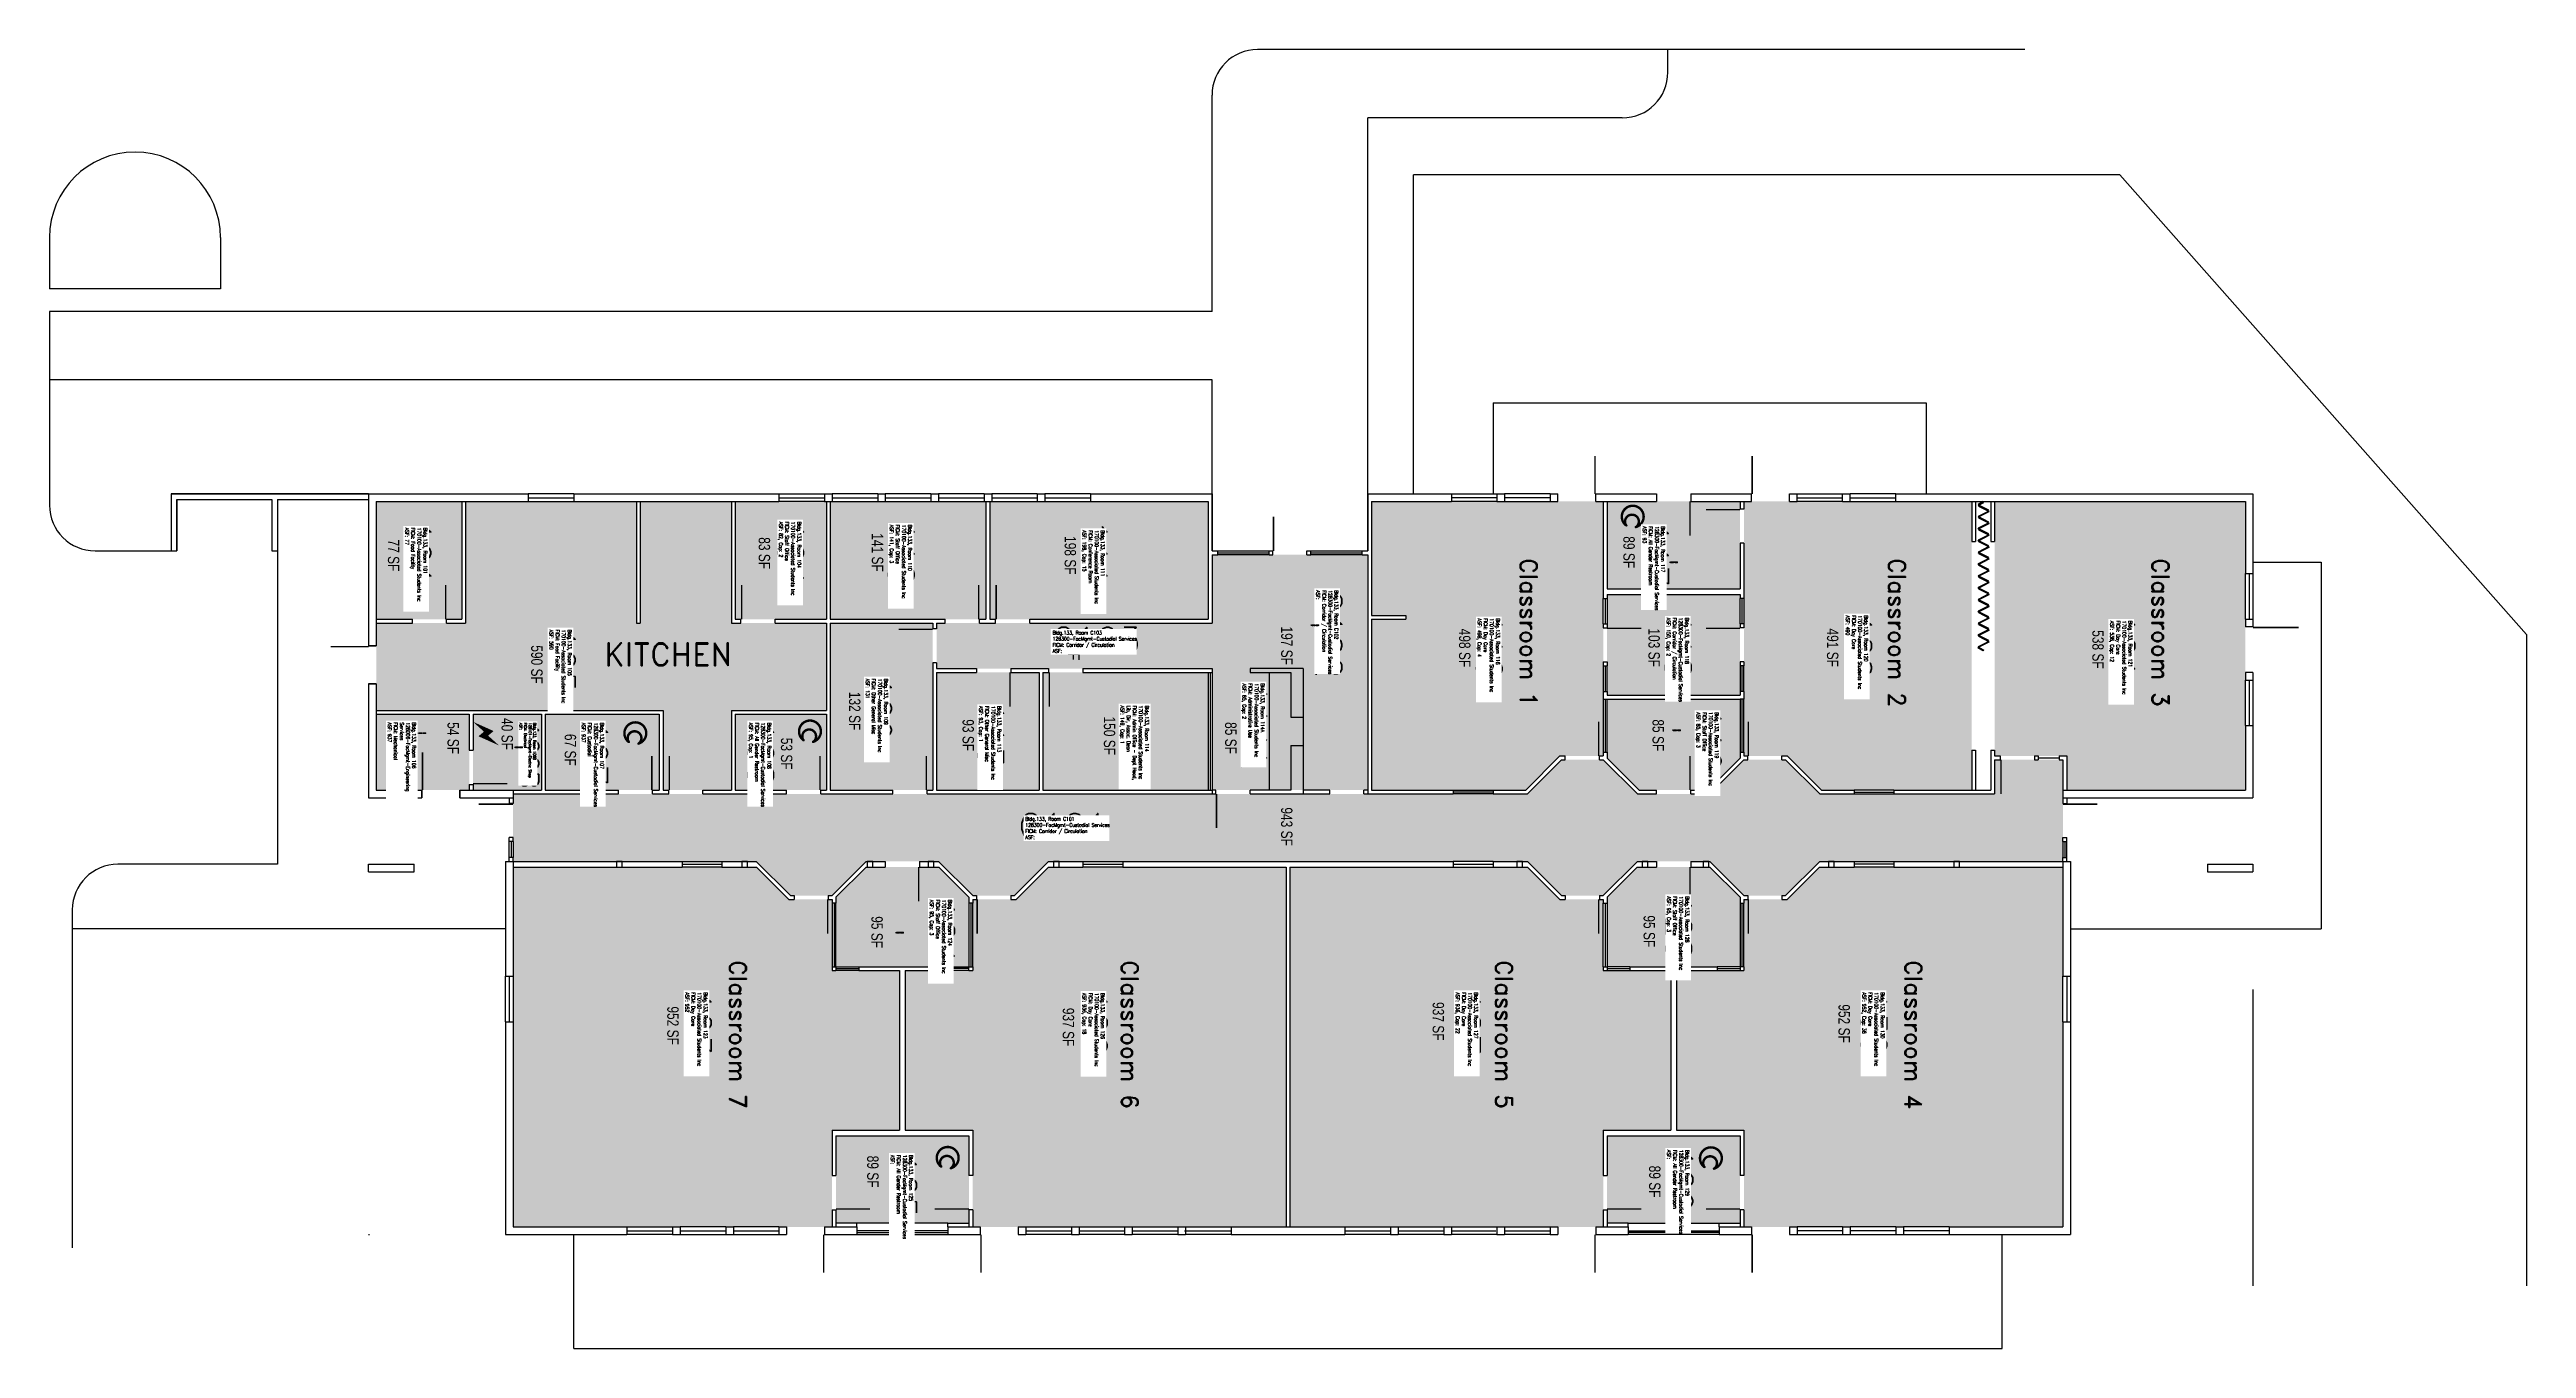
# Model space of a CAD drawing. Header units: inches. Extents: x -336 to 2272, y -120 to 1248.
import ezdxf
from ezdxf.enums import TextEntityAlignment as Align

# ---------------------------------------------------------------- set-up
doc = ezdxf.new("R2010")
doc.units = ezdxf.units.IN
doc.header["$LTSCALE"] = 100
doc.header["$MEASUREMENT"] = 0
doc.layers.get('0').update_dxf_attribs({"linetype": 'CONTINUOUS'})
for name, color, linetype in [('A-COLS', 5, 'CONTINUOUS'), ('A-DOOR', 2, 'CONTINUOUS'), ('A-FLOR', 3, 'CONTINUOUS'), ('A-GLAZ', 1, 'CONTINUOUS'), ('A-GLAZ-SILL', 2, 'CONTINUOUS'), ('A-IDEN-ICON', 4, 'CONTINUOUS'), ('A-IDEN-RNUM', 7, 'CONTINUOUS'), ('A-IDEN-SNUM', 4, 'CONTINUOUS'), ('A-IDEN-TEXT', 4, 'CONTINUOUS'), ('A-IDEN-VNUM', 4, 'CONTINUOUS'), ('A-SITE', 3, 'CONTINUOUS'), ('A-WALL', 5, 'CONTINUOUS'), ('AREA-TEXT', 3, 'CONTINUOUS'), ('Rooms-Category-Color', 7, 'CONTINUOUS'), ('Rooms-College-Color', 7, 'CONTINUOUS'), ('Rooms-Department-Color', 7, 'CONTINUOUS'), ('Rooms-Division-Color', 7, 'CONTINUOUS'), ('Rooms-Information', 7, 'CONTINUOUS')]:
    doc.layers.add(name, color=color, linetype=linetype)
doc.styles.add('AREA', font='arial.ttf', dxfattribs={"width": 0.75, "height": 12})
doc.styles.add('ROOMSNUMBER', font='TXT.SHX', dxfattribs={"height": 1})
doc.styles.add('ROOMVNUMBER', font='simplex.shx', dxfattribs={"width": 0.85})
doc.styles.add('TEXT', font='ROMAND')

# ---------------------------------------------------------------- blocks, each defined once
blk = doc.blocks.new('CPELECT')
blk.add_lwpolyline([(0.062, 0.063, 0, 0.03, 0), (0.01, -0.017, 0.03, 0.03, 0), (-0.01, 0.007, 0.03, 0, 0), (-0.062, -0.073, 0.03, 0, 0)], format="xyseb")
blk = doc.blocks.new('CPBATH')
at = {"const_width": 0.0127}
for points in [[(0.057, 0.017, 0.861492), (-0.055, 0, 1)], [(-0.055, 0, 0.726902), (0.049, -0.034, 1)], [(0.057, 0.017, 0.729002), (-0.008, -0.004, 1)], [(-0.008, -0.004, 0.609468), (0.049, -0.034, 1)]]:
    blk.add_lwpolyline(points, format="xyb", dxfattribs=at)
at = {"const_width": 0.00637}
for points in [[(0.054, 0.015, 1), (0.06, 0.018, 1)], [(0.046, -0.035, 1), (0.051, -0.032, 1)]]:
    blk.add_lwpolyline(points, format="xyb", close=True, dxfattribs=at)

msp = doc.modelspace()

# ---------------------------------------------------------------- hatches: boundary and pattern name
at = {"layer": 'Rooms-Category-Color', "true_color": 0xffe090}
for points in [[(8, 552), (8, 644), (102, 644), (102, 772), (282, 772), (282, 644), (286, 644), (286, 772), (382, 772), (382, 644), (482, 644), (482, 552), (382, 552), (382, 468), (310, 468), (310, 552)], [(8, 648), (8, 772), (98, 772), (98, 648)], [(1056, 468), (1056, 648), (1092, 648), (1092, 652), (1056, 652), (1056, 772), (1300, 772), (1300, 504), (1254.3, 504), (1218.3, 468)], [(1448, 504), (1448, 772), (1688, 772), (1688, 468), (1529.7, 468), (1493.7, 504)], [(1712, 772), (1976, 772), (1976, 468), (1788, 468), (1788, 504), (1712, 504)], [(152, 387), (408.3, 387), (442.3, 353), (488, 353), (488, 278), (559, 278), (559, 110), (488, 110), (488, 8), (152, 8)], [(565, 110), (565, 278), (636, 278), (636, 353), (681.7, 353), (715.7, 387), (966, 387), (966, 8), (636, 8), (636, 110)], [(970, 8), (970, 387), (1220.3, 387), (1254.3, 353), (1300, 353), (1300, 278), (1371, 278), (1371, 110), (1300, 110), (1300, 8)], [(1448, 8), (1448, 110), (1377, 110), (1377, 278), (1448, 278), (1448, 353), (1493.7, 353), (1527.7, 387), (1784, 387), (1784, 8)]]:
    msp.add_hatch(color=41, dxfattribs=at).paths.add_polyline_path(points)
at = {"layer": 'Rooms-Category-Color', "true_color": 0xfa9ba3}
for points in [[(386, 648), (386, 772), (482, 772), (482, 648)], [(486, 648), (486, 772), (650, 772), (650, 648)], [(654, 648), (654, 772), (884, 772), (884, 648)], [(710, 468), (710, 592), (884, 592), (884, 468)], [(1304, 501.7), (1304, 564), (1444, 564), (1444, 501.7), (1410.3, 468), (1337.7, 468)], [(492, 282), (492, 355.3), (523.7, 387), (600.3, 387), (632, 355.3), (632, 282)], [(1304, 282), (1304, 355.3), (1335.7, 387), (1412.3, 387), (1444, 355.3), (1444, 282)]]:
    msp.add_hatch(color=241, dxfattribs=at).paths.add_polyline_path(points)
at = {"layer": 'Rooms-Category-Color', "true_color": 0xadadad}
for points in [[(1304, 680), (1304, 772), (1444, 772), (1444, 680)], [(888, 596), (888, 716), (1052, 716), (1052, 468), (984, 468), (984, 596)], [(1304, 568), (1304, 674), (1444, 674), (1444, 568)], [(598, 596), (598, 644), (888, 644), (888, 596)], [(8, 468), (8, 548), (106, 548), (106, 468)], [(110, 468), (110, 548), (182, 548), (182, 468)], [(186, 468), (186, 548), (306, 548), (306, 468)], [(386, 468), (386, 548), (482, 548), (482, 468)], [(152, 393), (152, 464), (1220, 464), (1256, 500), (1300, 500), (1336, 464), (1412, 464), (1448, 500), (1492, 500), (1528, 464), (1712, 464), (1712, 500), (1784, 500), (1784, 393), (1528, 393), (1492, 357), (1448, 357), (1412, 393), (1336, 393), (1300, 357), (1256, 357), (1220, 393), (716, 393), (680, 357), (636, 357), (600, 393), (524, 393), (488, 357), (444, 357), (408, 393)], [(492, 12), (492, 104), (632, 104), (632, 12)], [(1304, 12), (1304, 104), (1444, 104), (1444, 12)]]:
    msp.add_hatch(color=253, dxfattribs=at).paths.add_polyline_path(points)
at = {"layer": 'Rooms-Category-Color', "true_color": 0xfbafa2}
for points in [[(486, 468), (486, 644), (594, 644), (594, 468)], [(598, 468), (598, 592), (706, 592), (706, 468)], [(888, 468), (888, 596), (984, 596), (984, 468)]]:
    msp.add_hatch(color=21, dxfattribs=at).paths.add_polyline_path(points)
at = {"layer": 'Rooms-College-Color', "true_color": 0xadadad}
for points in [[(8, 552), (8, 644), (102, 644), (102, 772), (282, 772), (282, 644), (286, 644), (286, 772), (382, 772), (382, 644), (482, 644), (482, 552), (382, 552), (382, 468), (310, 468), (310, 552)], [(8, 648), (8, 772), (98, 772), (98, 648)], [(386, 648), (386, 772), (482, 772), (482, 648)], [(486, 648), (486, 772), (650, 772), (650, 648)], [(654, 648), (654, 772), (884, 772), (884, 648)], [(1056, 468), (1056, 648), (1092, 648), (1092, 652), (1056, 652), (1056, 772), (1300, 772), (1300, 504), (1254.3, 504), (1218.3, 468)], [(1304, 680), (1304, 772), (1444, 772), (1444, 680)], [(1448, 504), (1448, 772), (1688, 772), (1688, 468), (1529.7, 468), (1493.7, 504)], [(1712, 772), (1976, 772), (1976, 468), (1788, 468), (1788, 504), (1712, 504)], [(888, 596), (888, 716), (1052, 716), (1052, 468), (984, 468), (984, 596)], [(1304, 568), (1304, 674), (1444, 674), (1444, 568)], [(486, 468), (486, 644), (594, 644), (594, 468)], [(598, 596), (598, 644), (888, 644), (888, 596)], [(598, 468), (598, 592), (706, 592), (706, 468)], [(710, 468), (710, 592), (884, 592), (884, 468)], [(888, 468), (888, 596), (984, 596), (984, 468)], [(8, 468), (8, 548), (106, 548), (106, 468)], [(110, 468), (110, 548), (182, 548), (182, 468)], [(186, 468), (186, 548), (306, 548), (306, 468)], [(386, 468), (386, 548), (482, 548), (482, 468)], [(1304, 501.7), (1304, 564), (1444, 564), (1444, 501.7), (1410.3, 468), (1337.7, 468)], [(152, 393), (152, 464), (1220, 464), (1256, 500), (1300, 500), (1336, 464), (1412, 464), (1448, 500), (1492, 500), (1528, 464), (1712, 464), (1712, 500), (1784, 500), (1784, 393), (1528, 393), (1492, 357), (1448, 357), (1412, 393), (1336, 393), (1300, 357), (1256, 357), (1220, 393), (716, 393), (680, 357), (636, 357), (600, 393), (524, 393), (488, 357), (444, 357), (408, 393)], [(152, 387), (408.3, 387), (442.3, 353), (488, 353), (488, 278), (559, 278), (559, 110), (488, 110), (488, 8), (152, 8)], [(492, 282), (492, 355.3), (523.7, 387), (600.3, 387), (632, 355.3), (632, 282)], [(565, 110), (565, 278), (636, 278), (636, 353), (681.7, 353), (715.7, 387), (966, 387), (966, 8), (636, 8), (636, 110)], [(970, 8), (970, 387), (1220.3, 387), (1254.3, 353), (1300, 353), (1300, 278), (1371, 278), (1371, 110), (1300, 110), (1300, 8)], [(1304, 282), (1304, 355.3), (1335.7, 387), (1412.3, 387), (1444, 355.3), (1444, 282)], [(1448, 8), (1448, 110), (1377, 110), (1377, 278), (1448, 278), (1448, 353), (1493.7, 353), (1527.7, 387), (1784, 387), (1784, 8)], [(492, 12), (492, 104), (632, 104), (632, 12)], [(1304, 12), (1304, 104), (1444, 104), (1444, 12)]]:
    msp.add_hatch(color=253, dxfattribs=at).paths.add_polyline_path(points)
at = {"layer": 'Rooms-Department-Color', "true_color": 0x604aed}
for points in [[(8, 552), (8, 644), (102, 644), (102, 772), (282, 772), (282, 644), (286, 644), (286, 772), (382, 772), (382, 644), (482, 644), (482, 552), (382, 552), (382, 468), (310, 468), (310, 552)], [(8, 648), (8, 772), (98, 772), (98, 648)], [(386, 648), (386, 772), (482, 772), (482, 648)], [(486, 648), (486, 772), (650, 772), (650, 648)], [(654, 648), (654, 772), (884, 772), (884, 648)], [(1056, 468), (1056, 648), (1092, 648), (1092, 652), (1056, 652), (1056, 772), (1300, 772), (1300, 504), (1254.3, 504), (1218.3, 468)], [(1448, 504), (1448, 772), (1688, 772), (1688, 468), (1529.7, 468), (1493.7, 504)], [(1712, 772), (1976, 772), (1976, 468), (1788, 468), (1788, 504), (1712, 504)], [(486, 468), (486, 644), (594, 644), (594, 468)], [(598, 468), (598, 592), (706, 592), (706, 468)], [(710, 468), (710, 592), (884, 592), (884, 468)], [(888, 468), (888, 596), (984, 596), (984, 468)], [(1304, 501.7), (1304, 564), (1444, 564), (1444, 501.7), (1410.3, 468), (1337.7, 468)], [(152, 387), (408.3, 387), (442.3, 353), (488, 353), (488, 278), (559, 278), (559, 110), (488, 110), (488, 8), (152, 8)], [(492, 282), (492, 355.3), (523.7, 387), (600.3, 387), (632, 355.3), (632, 282)], [(565, 110), (565, 278), (636, 278), (636, 353), (681.7, 353), (715.7, 387), (966, 387), (966, 8), (636, 8), (636, 110)], [(970, 8), (970, 387), (1220.3, 387), (1254.3, 353), (1300, 353), (1300, 278), (1371, 278), (1371, 110), (1300, 110), (1300, 8)], [(1304, 282), (1304, 355.3), (1335.7, 387), (1412.3, 387), (1444, 355.3), (1444, 282)], [(1448, 8), (1448, 110), (1377, 110), (1377, 278), (1448, 278), (1448, 353), (1493.7, 353), (1527.7, 387), (1784, 387), (1784, 8)]]:
    msp.add_hatch(color=173, dxfattribs=at).paths.add_polyline_path(points)
at = {"layer": 'Rooms-Department-Color', "true_color": 0xacacac}
for points in [[(1304, 680), (1304, 772), (1444, 772), (1444, 680)], [(888, 596), (888, 716), (1052, 716), (1052, 468), (984, 468), (984, 596)], [(1304, 568), (1304, 674), (1444, 674), (1444, 568)], [(598, 596), (598, 644), (888, 644), (888, 596)], [(8, 468), (8, 548), (106, 548), (106, 468)], [(110, 468), (110, 548), (182, 548), (182, 468)], [(186, 468), (186, 548), (306, 548), (306, 468)], [(386, 468), (386, 548), (482, 548), (482, 468)], [(152, 393), (152, 464), (1220, 464), (1256, 500), (1300, 500), (1336, 464), (1412, 464), (1448, 500), (1492, 500), (1528, 464), (1712, 464), (1712, 500), (1784, 500), (1784, 393), (1528, 393), (1492, 357), (1448, 357), (1412, 393), (1336, 393), (1300, 357), (1256, 357), (1220, 393), (716, 393), (680, 357), (636, 357), (600, 393), (524, 393), (488, 357), (444, 357), (408, 393)], [(492, 12), (492, 104), (632, 104), (632, 12)], [(1304, 12), (1304, 104), (1444, 104), (1444, 12)]]:
    msp.add_hatch(color=253, dxfattribs=at).paths.add_polyline_path(points)
at = {"layer": 'Rooms-Division-Color', "true_color": 0x604aed}
for points in [[(8, 552), (8, 644), (102, 644), (102, 772), (282, 772), (282, 644), (286, 644), (286, 772), (382, 772), (382, 644), (482, 644), (482, 552), (382, 552), (382, 468), (310, 468), (310, 552)], [(8, 648), (8, 772), (98, 772), (98, 648)], [(386, 648), (386, 772), (482, 772), (482, 648)], [(486, 648), (486, 772), (650, 772), (650, 648)], [(654, 648), (654, 772), (884, 772), (884, 648)], [(1056, 468), (1056, 648), (1092, 648), (1092, 652), (1056, 652), (1056, 772), (1300, 772), (1300, 504), (1254.3, 504), (1218.3, 468)], [(1448, 504), (1448, 772), (1688, 772), (1688, 468), (1529.7, 468), (1493.7, 504)], [(1712, 772), (1976, 772), (1976, 468), (1788, 468), (1788, 504), (1712, 504)], [(486, 468), (486, 644), (594, 644), (594, 468)], [(598, 468), (598, 592), (706, 592), (706, 468)], [(710, 468), (710, 592), (884, 592), (884, 468)], [(888, 468), (888, 596), (984, 596), (984, 468)], [(1304, 501.7), (1304, 564), (1444, 564), (1444, 501.7), (1410.3, 468), (1337.7, 468)], [(152, 387), (408.3, 387), (442.3, 353), (488, 353), (488, 278), (559, 278), (559, 110), (488, 110), (488, 8), (152, 8)], [(492, 282), (492, 355.3), (523.7, 387), (600.3, 387), (632, 355.3), (632, 282)], [(565, 110), (565, 278), (636, 278), (636, 353), (681.7, 353), (715.7, 387), (966, 387), (966, 8), (636, 8), (636, 110)], [(970, 8), (970, 387), (1220.3, 387), (1254.3, 353), (1300, 353), (1300, 278), (1371, 278), (1371, 110), (1300, 110), (1300, 8)], [(1304, 282), (1304, 355.3), (1335.7, 387), (1412.3, 387), (1444, 355.3), (1444, 282)], [(1448, 8), (1448, 110), (1377, 110), (1377, 278), (1448, 278), (1448, 353), (1493.7, 353), (1527.7, 387), (1784, 387), (1784, 8)]]:
    msp.add_hatch(color=173, dxfattribs=at).paths.add_polyline_path(points)
at = {"layer": 'Rooms-Division-Color', "true_color": 0xadadad}
for points in [[(1304, 680), (1304, 772), (1444, 772), (1444, 680)], [(888, 596), (888, 716), (1052, 716), (1052, 468), (984, 468), (984, 596)], [(1304, 568), (1304, 674), (1444, 674), (1444, 568)], [(598, 596), (598, 644), (888, 644), (888, 596)], [(8, 468), (8, 548), (106, 548), (106, 468)], [(110, 468), (110, 548), (182, 548), (182, 468)], [(186, 468), (186, 548), (306, 548), (306, 468)], [(386, 468), (386, 548), (482, 548), (482, 468)], [(152, 393), (152, 464), (1220, 464), (1256, 500), (1300, 500), (1336, 464), (1412, 464), (1448, 500), (1492, 500), (1528, 464), (1712, 464), (1712, 500), (1784, 500), (1784, 393), (1528, 393), (1492, 357), (1448, 357), (1412, 393), (1336, 393), (1300, 357), (1256, 357), (1220, 393), (716, 393), (680, 357), (636, 357), (600, 393), (524, 393), (488, 357), (444, 357), (408, 393)], [(492, 12), (492, 104), (632, 104), (632, 12)], [(1304, 12), (1304, 104), (1444, 104), (1444, 12)]]:
    msp.add_hatch(color=253, dxfattribs=at).paths.add_polyline_path(points)

# ---------------------------------------------------------------- linework, layer by layer
at = {"layer": 'A-COLS'}
for points in [[(261, 393), (261, 387), (267, 387), (267, 393)], [(393, 393), (393, 387), (399, 387), (399, 393)], [(525, 393), (525, 387), (531, 387), (531, 393)], [(589, 393), (589, 387), (595, 387), (595, 393)], [(721, 393), (721, 387), (727, 387), (727, 393)], [(1209, 393), (1209, 387), (1215, 387), (1215, 393)], [(1341, 393), (1341, 387), (1347, 387), (1347, 393)], [(1405, 393), (1405, 387), (1411, 387), (1411, 393)], [(1537, 393), (1537, 387), (1543, 387), (1543, 393)], [(1669, 393), (1669, 387), (1675, 387), (1675, 393)]]:
    msp.add_lwpolyline(points, close=True, dxfattribs=at)
at = {"layer": 'A-DOOR'}
for p, q in [((1700, 772), (1694.8, 769)), ((1694.8, 769), (1695.3, 768.1)), ((1695.3, 768.1), (1694.8, 767.3)), ((1695.3, 755.7), (1694.8, 756.5)), ((1694.9, 767.2), (1705.6, 761.9)), ((1694.9, 756.6), (1705.6, 761.9)), ((1695.3, 768.1), (1700.5, 771.1)), ((1706, 762.8), (1695.3, 768.1)), ((1706, 761), (1695.3, 755.7)), ((1700.5, 771.1), (1700, 772)), ((1705.6, 761.9), (1706, 762.8)), ((1705.6, 761.9), (1706, 761)), ((1695.3, 755.7), (1694.8, 754.8)), ((1695.3, 743.2), (1694.8, 744.1)), ((1695.3, 743.2), (1694.8, 742.3)), ((1695.3, 730.7), (1694.8, 731.6)), ((1695.3, 730.7), (1694.8, 729.9)), ((1694.9, 754.8), (1705.6, 749.4)), ((1694.9, 744.1), (1705.6, 749.4)), ((1694.9, 742.3), (1705.6, 737)), ((1694.9, 731.6), (1705.6, 737)), ((1706, 750.3), (1695.3, 755.7)), ((1706, 748.5), (1695.3, 743.2)), ((1706, 737.8), (1695.3, 743.2)), ((1706, 736.1), (1695.3, 730.7)), ((1706, 725.4), (1695.3, 730.7)), ((1705.6, 749.4), (1706, 750.3)), ((1705.6, 749.4), (1706, 748.5)), ((1705.6, 737), (1706, 737.8)), ((1705.6, 737), (1706, 736.1)), ((1695.3, 718.2), (1694.8, 719.1)), ((1695.3, 718.2), (1694.8, 717.4)), ((1695.3, 705.8), (1694.8, 706.6)), ((1695.3, 705.8), (1694.8, 704.9)), ((1694.9, 729.8), (1705.6, 724.5)), ((1694.9, 719.1), (1705.6, 724.5)), ((1694.9, 717.4), (1705.6, 712)), ((1694.9, 706.7), (1705.6, 712)), ((1694.9, 704.9), (1705.6, 699.5)), ((1706, 723.6), (1695.3, 718.2)), ((1706, 712.9), (1695.3, 718.2)), ((1706, 711.1), (1695.3, 705.8)), ((1706, 700.4), (1695.3, 705.8)), ((1705.6, 724.5), (1706, 725.4)), ((1705.6, 724.5), (1706, 723.6)), ((1705.6, 712), (1706, 712.9)), ((1705.6, 712), (1706, 711.1)), ((1695.3, 693.3), (1694.8, 694.2)), ((1695.3, 693.3), (1694.8, 692.4)), ((1695.3, 680.8), (1694.8, 681.7)), ((1695.3, 680.8), (1694.8, 680)), ((1694.9, 694.2), (1705.6, 699.5)), ((1694.9, 692.4), (1705.6, 687.1)), ((1694.9, 681.7), (1705.6, 687.1)), ((1694.9, 679.9), (1705.6, 674.6)), ((1706, 698.6), (1695.3, 693.3)), ((1706, 688), (1695.3, 693.3)), ((1706, 686.2), (1695.3, 680.8)), ((1706, 675.5), (1695.3, 680.8)), ((1705.6, 699.5), (1706, 700.4)), ((1705.6, 699.5), (1706, 698.6)), ((1705.6, 687.1), (1706, 688)), ((1705.6, 687.1), (1706, 686.2)), ((1695.3, 668.4), (1694.8, 669.2)), ((1695.3, 668.4), (1694.8, 667.5)), ((1695.3, 655.9), (1694.8, 656.8)), ((1695.3, 655.9), (1694.8, 655)), ((1694.9, 669.3), (1705.6, 674.6)), ((1694.9, 667.5), (1705.6, 662.1)), ((1694.9, 656.8), (1705.6, 662.1)), ((1694.9, 655), (1705.6, 649.6)), ((1706, 673.7), (1695.3, 668.4)), ((1706, 663), (1695.3, 668.4)), ((1706, 661.2), (1695.3, 655.9)), ((1706, 650.5), (1695.3, 655.9)), ((1705.6, 674.6), (1706, 675.5)), ((1705.6, 674.6), (1706, 673.7)), ((1705.6, 662.1), (1706, 663)), ((1705.6, 662.1), (1706, 661.2)), ((1695.3, 643.4), (1694.8, 644.3)), ((1695.3, 643.4), (1694.8, 642.5)), ((1695.3, 630.9), (1694.8, 631.8)), ((1695.3, 630.9), (1694.8, 630.1)), ((1694.9, 644.3), (1705.6, 649.6)), ((1694.9, 642.5), (1705.6, 637.2)), ((1694.9, 631.8), (1705.6, 637.2)), ((1694.9, 630), (1705.6, 624.7)), ((1706, 648.8), (1695.3, 643.4)), ((1706, 638.1), (1695.3, 643.4)), ((1706, 636.3), (1695.3, 630.9)), ((1706, 625.6), (1695.3, 630.9)), ((1705.6, 649.6), (1706, 650.5)), ((1705.6, 649.6), (1706, 648.8)), ((1705.6, 637.2), (1706, 638.1)), ((1705.6, 637.2), (1706, 636.3)), ((1695.3, 618.5), (1694.8, 619.3)), ((1694.8, 617.6), (1695.3, 618.5)), ((1700, 614.6), (1694.8, 617.6)), ((1694.9, 619.4), (1705.6, 624.7)), ((1706, 623.8), (1695.3, 618.5)), ((1695.3, 618.5), (1700.5, 615.5)), ((1700.5, 615.5), (1700, 614.6)), ((1705.6, 624.7), (1706, 625.6)), ((1705.6, 624.7), (1706, 623.8))]:
    msp.add_line(p, q, dxfattribs=at)
for points in [[(1291.2, 780, 1.5, 1.5, 0), (1291.2, 820, 0, 0, 0), (1292, 820, 0, 0, 0.414214), (1252, 780, 0, 0, 0.414214)], [(1456.7, 780, 1.5, 1.5, 0), (1456.7, 820, 0, 0, 0), (1456, 820, 0, 0, -0.414214), (1496, 780, 0, 0, -0.414214)], [(952.7, 720, 1.5, 1.5, 0), (952.7, 756, 0, 0, 0), (953.5, 756, 0, 0, -0.414214), (988, 718.5, 0, 0, -0.414214)], [(1391.2, 772, 1.5, 1.5, 0), (1391.2, 736, 0, 0, 0), (1390.5, 736, 0, 0, -0.414214), (1356, 773.5, 0, 0, -0.414214)], [(1444, 763.3, 1.5, 1.5, 0), (1408, 763.3, 0, 0, 0), (1408, 762.5, 0, 0, 0.414214), (1445.5, 728, 0, 0, 0.414214)], [(81.2, 648, 1.5, 1.5, 0), (81.2, 684, 0, 0, 0), (80.5, 684, 0, 0, 0.414214), (46, 646.5, 0, 0, 0.414214)], [(392.7, 648, 1.5, 1.5, 0), (392.7, 684, 0, 0, 0), (393.5, 684, 0, 0, -0.414214), (428, 646.5, 0, 0, -0.414214)], [(642.2, 648, 1.5, 1.5, 0), (642.2, 684, 0, 0, 0), (641.5, 684, 0, 0, 0.414214), (607, 646.5, 0, 0, 0.414214)], [(660.7, 648, 1.5, 1.5, 0), (660.7, 684, 0, 0, 0), (661.5, 684, 0, 0, -0.414214), (696, 646.5, 0, 0, -0.414214)], [(594, 637.3, 1.5, 1.5, 0), (558, 637.3, 0, 0, 0), (558, 636.5, 0, 0, 0.414214), (595.5, 602, 0, 0, 0.414214)], [(1304, 638.3, 1.5, 1.5, 0), (1340, 638.3, 0, 0, 0), (1340, 637.5, 0, 0, -0.414214), (1302.5, 603, 0, 0, -0.414214)], [(1444, 638.3, 1.5, 1.5, 0), (1408, 638.3, 0, 0, 0), (1408, 637.5, 0, 0, 0.414214), (1445.5, 603, 0, 0, 0.414214)], [(1984, 639.3, 1.5, 1.5, 0), (2032, 639.3, 0, 0, 0), (2032, 640, 0, 0, -0.414214), (1984, 592, 0, 0, -0.414214)], [(0, 619.2, 1.5, 1.5, 0), (-40, 619.2, 0, 0, 0), (-40, 620, 0, 0, 0.414214), (0, 580, 0, 0, 0.414214)], [(675.2, 592, 1.5, 1.5, 0), (675.2, 556, 0, 0, 0), (674.5, 556, 0, 0, -0.414214), (640, 593.5, 0, 0, -0.414214)], [(716.7, 592, 1.5, 1.5, 0), (716.7, 556, 0, 0, 0), (717.5, 556, 0, 0, 0.414214), (752, 593.5, 0, 0, 0.414214)], [(1295.2, 504, 1.5, 1.5, 0), (1295.2, 540, 0, 0, 0), (1294.5, 540, 0, 0, 0.414214), (1260, 502.5, 0, 0, 0.414214)], [(1452.7, 504, 1.5, 1.5, 0), (1452.7, 540, 0, 0, 0), (1453.5, 540, 0, 0, -0.414214), (1488, 502.5, 0, 0, -0.414214)], [(56.7, 468, 1.5, 1.5, 0), (56.7, 508, 0, 0, 0), (56, 508, 0, 0, -0.414214), (96, 468, 0, 0, -0.414214)], [(110, 474.8, 1.5, 1.5, 0), (146, 474.8, 0, 0, 0), (146, 475.5, 0, 0, 0.414214), (108.5, 510, 0, 0, 0.414214)], [(298.2, 468, 1.5, 1.5, 0), (298.2, 504, 0, 0, 0), (297.5, 504, 0, 0, 0.414214), (263, 466.5, 0, 0, 0.414214)], [(316.7, 468, 1.5, 1.5, 0), (316.7, 504, 0, 0, 0), (317.5, 504, 0, 0, -0.414214), (352, 466.5, 0, 0, -0.414214)], [(475.2, 468, 1.5, 1.5, 0), (475.2, 504, 0, 0, 0), (474.5, 504, 0, 0, 0.414214), (440, 466.5, 0, 0, 0.414214)], [(587.2, 468, 1.5, 1.5, 0), (587.2, 504, 0, 0, 0), (586.5, 504, 0, 0, 0.414214), (552, 466.5, 0, 0, 0.414214)], [(1391.2, 468, 1.5, 1.5, 0), (1391.2, 504, 0, 0, 0), (1390.5, 504, 0, 0, 0.414214), (1356, 466.5, 0, 0, 0.414214)], [(1718.7, 500, 1.5, 1.5, 0), (1718.7, 464, 0, 0, 0), (1719.5, 464, 0, 0, 0.414214), (1754, 501.5, 0, 0, 0.414214)], [(152, 453.2, 1.5, 1.5, 0), (116, 453.2, 0, 0, 0), (116, 452.5, 0, 0, 0.414214), (153.5, 418, 0, 0, 0.414214)], [(892.7, 464, 1.5, 1.5, 0), (892.7, 428, 0, 0, 0), (893.5, 428, 0, 0, 0.414214), (928, 465.5, 0, 0, 0.414214)], [(1784, 453.2, 1.5, 1.5, 0), (1820, 453.2, 0, 0, 0), (1820, 452.5, 0, 0, -0.414214), (1782.5, 418, 0, 0, -0.414214)], [(579.2, 387, 1.5, 1.5, 0), (579.2, 351, 0, 0, 0), (578.5, 351, 0, 0, -0.414214), (544, 388.5, 0, 0, -0.414214)], [(1391.2, 387, 1.5, 1.5, 0), (1391.2, 351, 0, 0, 0), (1390.5, 351, 0, 0, -0.414214), (1356, 388.5, 0, 0, -0.414214)], [(483.2, 353, 1.5, 1.5, 0), (483.2, 317, 0, 0, 0), (482.5, 317, 0, 0, -0.414214), (448, 354.5, 0, 0, -0.414214)], [(640.7, 353, 1.5, 1.5, 0), (640.7, 317, 0, 0, 0), (641.5, 317, 0, 0, 0.414214), (676, 354.5, 0, 0, 0.414214)], [(1295.2, 353, 1.5, 1.5, 0), (1295.2, 317, 0, 0, 0), (1294.5, 317, 0, 0, -0.414214), (1260, 354.5, 0, 0, -0.414214)], [(1452.7, 353, 1.5, 1.5, 0), (1452.7, 317, 0, 0, 0), (1453.5, 317, 0, 0, 0.414214), (1488, 354.5, 0, 0, 0.414214)], [(492, 26.8, 1.5, 1.5, 0), (528, 26.8, 0, 0, 0), (528, 27.5, 0, 0, 0.414214), (490.5, 62, 0, 0, 0.414214)], [(632, 26.8, 1.5, 1.5, 0), (596, 26.8, 0, 0, 0), (596, 27.5, 0, 0, -0.414214), (633.5, 62, 0, 0, -0.414214)], [(1304, 26.8, 1.5, 1.5, 0), (1340, 26.8, 0, 0, 0), (1340, 27.5, 0, 0, 0.414214), (1302.5, 62, 0, 0, 0.414214)], [(1444, 26.8, 1.5, 1.5, 0), (1408, 26.8, 0, 0, 0), (1408, 27.5, 0, 0, -0.414214), (1445.5, 62, 0, 0, -0.414214)], [(479.2, 0, 1.5, 1.5, 0), (479.2, -40, 0, 0, 0), (480, -40, 0, 0, -0.414214), (440, 0, 0, 0, -0.414214)], [(644.7, 0, 1.5, 1.5, 0), (644.7, -40, 0, 0, 0), (644, -40, 0, 0, 0.414214), (684, 0, 0, 0, 0.414214)], [(1291.2, 0, 1.5, 1.5, 0), (1291.2, -40, 0, 0, 0), (1292, -40, 0, 0, -0.414214), (1252, 0, 0, 0, -0.414214)], [(1456.7, 0, 1.5, 1.5, 0), (1456.7, -40, 0, 0, 0), (1456, -40, 0, 0, 0.414214), (1496, 0, 0, 0, 0.414214)]]:
    msp.add_lwpolyline(points, format="xyseb", dxfattribs=at)
at = {"layer": 'A-FLOR'}
for p, q in [((928, 596), (928, 592)), ((984, 596), (928, 596)), ((928, 592), (971, 592)), ((948, 592), (948, 468)), ((971, 592), (971, 545)), ((984, 596), (984, 464)), ((971, 545), (984, 545)), ((971, 515), (971, 468)), ((971, 515), (984, 515)), ((892, 468), (888, 468)), ((888, 464), (892, 464)), ((892, 464), (892, 468)), ((971, 468), (928, 468)), ((928, 464), (928, 468)), ((928, 464), (1012, 464)), ((1012, 468), (984, 468)), ((1012, 464), (1012, 468)), ((1052, 468), (1048, 468)), ((1048, 464), (1048, 468)), ((1048, 464), (1052, 464))]:
    msp.add_line(p, q, dxfattribs=at)
at = {"layer": 'A-GLAZ'}
for p, q in [((168, 776), (216, 776)), ((432, 776), (480, 776)), ((488, 776), (536, 776)), ((544, 776), (592, 776)), ((600, 776), (648, 776)), ((656, 776), (704, 776)), ((712, 776), (760, 776)), ((1188, 776), (1140, 776)), ((1244, 776), (1196, 776)), ((1504, 776), (1552, 776)), ((1560, 776), (1608, 776)), ((894, 718), (948, 718)), ((992, 718), (1046, 718)), ((1980, 696), (1980, 648)), ((1302, 670), (1302, 643)), ((1446, 670), (1446, 643)), ((886, 592), (886, 468)), ((1302, 599), (1302, 572)), ((1446, 599), (1446, 572)), ((1980, 584), (1980, 536)), ((1302, 564), (1302, 508)), ((1446, 564), (1446, 508)), ((1758, 502), (1780, 502)), ((1184, 466), (1142, 466)), ((1564, 466), (1606, 466)), ((150, 414), (150, 397)), ((1786, 414), (1786, 397)), ((330, 390), (372, 390)), ((752, 390), (794, 390)), ((1142, 390), (1184, 390)), ((1606, 390), (1564, 390)), ((490, 349), (490, 282)), ((634, 349), (634, 282)), ((1302, 349), (1302, 282)), ((1446, 349), (1446, 282)), ((148, 272), (148, 224)), ((492, 280), (516, 280)), ((632, 280), (608, 280)), ((1304, 280), (1328, 280)), ((1420, 280), (1444, 280)), ((1788, 272), (1788, 224)), ((272, 4), (320, 4)), ((328, 4), (376, 4)), ((384, 4), (432, 4)), ((514, 2), (610, 2)), ((692, 4), (740, 4)), ((748, 4), (796, 4)), ((804, 4), (852, 4)), ((859, 4), (908, 4)), ((1028, 4), (1076, 4)), ((1084, 4), (1132, 4)), ((1140, 4), (1187, 4)), ((1196, 4), (1244, 4)), ((1422, 2), (1326, 2)), ((1552, 4), (1504, 4)), ((1608, 4), (1560, 4)), ((1664, 4), (1616, 4))]:
    msp.add_line(p, q, dxfattribs=at)
at = {"layer": 'A-GLAZ-SILL'}
for p, q in [((216, 780), (168, 780)), ((168, 772), (216, 772)), ((432, 780), (480, 780)), ((480, 772), (432, 772)), ((536, 780), (488, 780)), ((488, 772), (536, 772)), ((592, 780), (544, 780)), ((544, 772), (592, 772)), ((648, 780), (600, 780)), ((600, 772), (648, 772)), ((704, 780), (656, 780)), ((656, 772), (704, 772)), ((760, 780), (712, 780)), ((712, 772), (760, 772)), ((1140, 780), (1188, 780)), ((1188, 772), (1140, 772)), ((1244, 780), (1196, 780)), ((1196, 772), (1244, 772)), ((1504, 780), (1552, 780)), ((1552, 772), (1504, 772)), ((1608, 780), (1560, 780)), ((1560, 772), (1608, 772)), ((894, 720), (948, 720)), ((948, 716), (894, 716)), ((992, 720), (1046, 720)), ((1046, 716), (992, 716)), ((1976, 648), (1976, 696)), ((1984, 696), (1984, 648)), ((1300, 643), (1300, 670)), ((1304, 670), (1304, 643)), ((1444, 643), (1444, 670)), ((1448, 670), (1448, 643)), ((884, 592), (884, 468)), ((888, 592), (888, 468)), ((1300, 599), (1300, 572)), ((1304, 572), (1304, 599)), ((1444, 599), (1444, 572)), ((1448, 572), (1448, 599)), ((1976, 536), (1976, 584)), ((1984, 584), (1984, 536)), ((1300, 564), (1300, 508)), ((1304, 508), (1304, 564)), ((1444, 564), (1444, 508)), ((1448, 508), (1448, 564)), ((1142, 468), (1184, 468)), ((1184, 464), (1142, 464)), ((1606, 468), (1564, 468)), ((1564, 464), (1606, 464)), ((148, 397), (148, 414)), ((152, 414), (152, 397)), ((330, 393), (372, 393)), ((752, 393), (794, 393)), ((1184, 393), (1142, 393)), ((1564, 393), (1606, 393)), ((1784, 414), (1784, 397)), ((1788, 397), (1788, 414)), ((372, 387), (330, 387)), ((794, 387), (752, 387)), ((1142, 387), (1184, 387)), ((1606, 387), (1564, 387)), ((488, 349), (488, 282)), ((492, 282), (492, 349)), ((632, 349), (632, 282)), ((636, 282), (636, 349)), ((1300, 282), (1300, 349)), ((1304, 349), (1304, 282)), ((1444, 349), (1444, 282)), ((1448, 282), (1448, 349)), ((144, 224), (144, 272)), ((152, 272), (152, 224)), ((492, 282), (516, 282)), ((516, 278), (492, 278)), ((608, 282), (632, 282)), ((632, 278), (608, 278)), ((1328, 282), (1304, 282)), ((1304, 278), (1328, 278)), ((1444, 282), (1420, 282)), ((1420, 278), (1444, 278)), ((1784, 224), (1784, 272)), ((1792, 272), (1792, 224)), ((272, 8), (320, 8)), ((320, 0), (272, 0)), ((376, 8), (328, 8)), ((328, 0), (376, 0)), ((432, 8), (384, 8)), ((384, 0), (432, 0)), ((610, 4), (514, 4)), ((514, 0), (610, 0)), ((692, 8), (740, 8)), ((740, 0), (692, 0)), ((748, 8), (796, 8)), ((796, 0), (748, 0)), ((804, 8), (852, 8)), ((852, 0), (804, 0)), ((860, 8), (908, 8)), ((908, 0), (860, 0)), ((1028, 8), (1076, 8)), ((1076, 0), (1028, 0)), ((1084, 8), (1132, 8)), ((1132, 0), (1084, 0)), ((1140, 8), (1188, 8)), ((1188, 0), (1140, 0)), ((1196, 8), (1244, 8)), ((1244, 0), (1196, 0)), ((1326, 4), (1422, 4)), ((1422, 0), (1326, 0)), ((1552, 8), (1504, 8)), ((1504, 0), (1552, 0)), ((1608, 8), (1560, 8)), ((1560, 0), (1608, 0)), ((1664, 8), (1616, 8)), ((1616, 0), (1664, 0))]:
    msp.add_line(p, q, dxfattribs=at)
at = {"layer": 'A-SITE'}
for p, q in [((1744, 1248), (936, 1248)), ((1368, 1224), (1368, 1248)), ((888, 972), (888, 1200)), ((1320, 1176), (1052, 1176)), ((1052, 720), (1052, 1176)), ((1844, 1116), (1100, 1116)), ((1100, 780), (1100, 1116)), ((1844, 1116), (2272, 632)), ((-336, 1050), (-336, 996)), ((-156, 1050), (-156, 996)), ((-156, 996), (-336, 996)), ((888, 972), (-336, 972)), ((-336, 972), (-336, 768)), ((888, 900), (-336, 900)), ((888, 720), (888, 900)), ((1184, 876), (1640, 876)), ((1184, 876), (1184, 780)), ((1640, 876), (1640, 780)), ((0, 780), (-208, 780)), ((-208, 780), (0, 780)), ((-208, 780), (-208, 720)), ((-208, 780), (-208, 720)), ((-202, 720), (-202, 774)), ((-202, 774), (-202, 720)), ((-202, 774), (-102, 774)), ((-202, 774), (-102, 774)), ((-102, 774), (-102, 720)), ((-102, 774), (-102, 720)), ((-96, 774), (0, 774)), ((-96, 774), (0, 774)), ((-96, 774), (-96, 390)), ((-288, 720), (-202, 720)), ((-102, 720), (-96, 720)), ((-102, 720), (-96, 720)), ((1984, 708), (2056, 708)), ((2056, 708), (2056, 322)), ((2272, 632), (2272, -54)), ((-96, 390), (-264, 390)), ((-312, 342), (-312, -14)), ((144, 322), (-312, 322)), ((1792, 322), (2056, 322)), ((1984, 258), (1984, -54)), ((216, -120), (216, 0)), ((1720, -120), (1720, 0)), ((216, -120), (1720, -120))]:
    msp.add_line(p, q, dxfattribs=at)
for centre, radius, start, end in [((936, 1200), 48, 90, 180), ((1320, 1224), 48, 270, 0), ((-246, 1050), 90, 0, 180), ((-288, 768), 48, 180, 270), ((-264, 342), 48, 90, 180)]:
    msp.add_arc(centre, radius, start, end, dxfattribs=at)
at = {"layer": 'A-WALL'}
for p, q in [((0, 780), (168, 780)), ((0, 780), (0, 620)), ((8, 772), (168, 772)), ((8, 772), (8, 620)), ((98, 772), (98, 648)), ((102, 772), (102, 644)), ((168, 780), (168, 772)), ((216, 780), (216, 772)), ((216, 780), (432, 780)), ((216, 772), (432, 772)), ((282, 772), (282, 644)), ((286, 772), (286, 644)), ((382, 772), (382, 644)), ((386, 772), (386, 648)), ((432, 780), (432, 772)), ((480, 780), (480, 772)), ((480, 780), (488, 780)), ((480, 772), (488, 772)), ((482, 772), (482, 648)), ((486, 772), (486, 648)), ((488, 780), (488, 772)), ((536, 780), (536, 772)), ((536, 780), (544, 780)), ((536, 772), (544, 772)), ((544, 780), (544, 772)), ((592, 780), (592, 772)), ((592, 780), (600, 780)), ((592, 772), (600, 772)), ((600, 780), (600, 772)), ((648, 780), (648, 772)), ((648, 780), (656, 780)), ((648, 772), (656, 772)), ((650, 772), (650, 648)), ((654, 772), (654, 648)), ((656, 780), (656, 772)), ((704, 780), (704, 772)), ((704, 780), (712, 780)), ((704, 772), (712, 772)), ((712, 780), (712, 772)), ((760, 780), (760, 772)), ((760, 780), (888, 780)), ((760, 772), (884, 772)), ((884, 772), (884, 648)), ((888, 780), (888, 772)), ((888, 772), (888, 720)), ((1052, 780), (1052, 772)), ((1052, 780), (1140, 780)), ((1052, 772), (1052, 720)), ((1056, 772), (1140, 772)), ((1056, 772), (1056, 652)), ((1140, 780), (1140, 772)), ((1188, 780), (1188, 772)), ((1188, 780), (1196, 780)), ((1188, 772), (1196, 772)), ((1196, 780), (1196, 772)), ((1244, 780), (1244, 772)), ((1244, 780), (1252, 780)), ((1244, 772), (1252, 772)), ((1252, 772), (1252, 780)), ((1292, 780), (1356, 780)), ((1292, 772), (1292, 780)), ((1292, 772), (1356, 772)), ((1300, 772), (1300, 670)), ((1304, 772), (1304, 680)), ((1356, 780), (1356, 772)), ((1392, 780), (1392, 772)), ((1392, 780), (1456, 780)), ((1392, 772), (1456, 772)), ((1444, 772), (1444, 764)), ((1448, 764), (1444, 764)), ((1448, 772), (1448, 764)), ((1456, 772), (1456, 780)), ((1496, 780), (1504, 780)), ((1496, 772), (1496, 780)), ((1496, 772), (1504, 772)), ((1504, 772), (1504, 780)), ((1552, 772), (1552, 780)), ((1552, 780), (1560, 780)), ((1552, 772), (1560, 772)), ((1560, 772), (1560, 780)), ((1608, 772), (1608, 780)), ((1608, 780), (1984, 780)), ((1608, 772), (1976, 772)), ((1688, 772), (1688, 730)), ((1692, 772), (1692, 730)), ((1708, 772), (1708, 730)), ((1712, 772), (1712, 730)), ((1976, 772), (1976, 696)), ((1984, 780), (1984, 696)), ((888, 720), (894, 720)), ((888, 716), (894, 716)), ((888, 716), (888, 644)), ((894, 716), (894, 720)), ((948, 716), (948, 720)), ((948, 720), (952, 720)), ((948, 716), (952, 716)), ((952, 716), (952, 720)), ((988, 716), (988, 720)), ((988, 720), (992, 720)), ((988, 716), (992, 716)), ((992, 716), (992, 720)), ((1046, 716), (1046, 720)), ((1046, 720), (1052, 720)), ((1046, 716), (1052, 716)), ((1052, 716), (1052, 464)), ((1444, 728), (1444, 680)), ((1448, 728), (1444, 728)), ((1448, 728), (1448, 670)), ((1688, 730), (1692, 730)), ((1708, 730), (1712, 730)), ((1304, 680), (1444, 680)), ((1976, 696), (1984, 696)), ((1056, 652), (1092, 652)), ((1092, 652), (1092, 648)), ((1300, 670), (1304, 670)), ((1304, 674), (1444, 674)), ((1304, 674), (1304, 670)), ((1444, 674), (1444, 670)), ((1448, 670), (1444, 670)), ((8, 648), (46, 648)), ((8, 644), (46, 644)), ((46, 644), (46, 648)), ((82, 644), (82, 648)), ((82, 648), (98, 648)), ((82, 644), (102, 644)), ((282, 644), (286, 644)), ((382, 644), (392, 644)), ((386, 648), (392, 648)), ((392, 644), (392, 648)), ((428, 644), (428, 648)), ((428, 648), (482, 648)), ((428, 644), (482, 644)), ((482, 644), (482, 552)), ((486, 648), (607, 648)), ((486, 644), (486, 468)), ((486, 644), (594, 644)), ((594, 644), (594, 638)), ((598, 638), (594, 638)), ((598, 644), (598, 638)), ((598, 644), (607, 644)), ((607, 644), (607, 648)), ((643, 644), (643, 648)), ((643, 648), (650, 648)), ((643, 644), (660, 644)), ((654, 648), (660, 648)), ((660, 644), (660, 648)), ((696, 644), (696, 648)), ((696, 648), (884, 648)), ((696, 644), (888, 644)), ((1056, 648), (1092, 648)), ((1056, 648), (1056, 468)), ((1300, 643), (1304, 643)), ((1300, 643), (1300, 639)), ((1300, 639), (1304, 639)), ((1304, 643), (1304, 639)), ((1448, 643), (1444, 643)), ((1444, 643), (1444, 639)), ((1448, 639), (1444, 639)), ((1448, 643), (1448, 639)), ((1976, 648), (1984, 648)), ((1976, 648), (1976, 640)), ((1984, 640), (1976, 640)), ((1984, 648), (1984, 640)), ((0, 620), (8, 620)), ((8, 620), (0, 620)), ((598, 602), (594, 602)), ((594, 602), (594, 468)), ((598, 602), (598, 596)), ((1300, 603), (1304, 603)), ((1300, 603), (1300, 599)), ((1304, 603), (1304, 599)), ((1448, 603), (1444, 603)), ((1444, 603), (1444, 599)), ((1448, 603), (1448, 599)), ((0, 580), (8, 580)), ((0, 580), (0, 460)), ((8, 580), (0, 580)), ((8, 580), (8, 468)), ((598, 596), (640, 596)), ((598, 592), (640, 592)), ((598, 592), (598, 468)), ((640, 596), (640, 592)), ((676, 596), (676, 592)), ((676, 596), (716, 596)), ((676, 592), (706, 592)), ((706, 592), (706, 468)), ((710, 592), (710, 468)), ((710, 592), (716, 592)), ((716, 596), (716, 592)), ((752, 596), (752, 592)), ((752, 596), (888, 596)), ((752, 592), (884, 592)), ((884, 592), (888, 592)), ((888, 596), (888, 592)), ((1300, 599), (1304, 599)), ((1448, 599), (1444, 599)), ((1976, 592), (1976, 584)), ((1984, 592), (1976, 592)), ((1976, 584), (1984, 584)), ((1984, 592), (1984, 584)), ((8, 552), (310, 552)), ((8, 548), (106, 548)), ((106, 548), (106, 510)), ((110, 548), (110, 510)), ((110, 548), (182, 548)), ((182, 548), (182, 468)), ((186, 548), (186, 468)), ((186, 548), (306, 548)), ((306, 548), (306, 468)), ((310, 552), (310, 468)), ((382, 552), (382, 468)), ((382, 552), (482, 552)), ((386, 548), (386, 468)), ((386, 548), (482, 548)), ((482, 548), (482, 468)), ((1300, 572), (1304, 572)), ((1300, 572), (1300, 564)), ((1300, 564), (1304, 564)), ((1304, 572), (1304, 568)), ((1304, 568), (1444, 568)), ((1304, 564), (1444, 564)), ((1448, 572), (1444, 572)), ((1444, 572), (1444, 568)), ((1448, 564), (1444, 564)), ((1448, 572), (1448, 564)), ((1976, 536), (1984, 536)), ((1976, 536), (1976, 468)), ((1984, 536), (1984, 460)), ((106, 510), (110, 510)), ((1254.3, 504), (1218.3, 468)), ((1256, 500), (1220, 464)), ((1254.3, 504), (1260, 504)), ((1256, 500), (1260, 500)), ((1260, 500), (1260, 504)), ((1296, 500), (1296, 504)), ((1296, 504), (1300, 504)), ((1296, 500), (1300, 500)), ((1300, 508), (1304, 508)), ((1300, 508), (1300, 504)), ((1336, 464), (1300, 500)), ((1304, 508), (1304, 501.7)), ((1337.7, 468), (1304, 501.7)), ((1410.3, 468), (1444, 501.7)), ((1412, 464), (1448, 500)), ((1444, 508), (1444, 501.7)), ((1444, 508), (1448, 508)), ((1448, 508), (1448, 504)), ((1448, 504), (1452, 504)), ((1448, 500), (1452, 500)), ((1452, 500), (1452, 504)), ((1488, 500), (1488, 504)), ((1488, 504), (1493.7, 504)), ((1488, 500), (1492, 500)), ((1492, 500), (1528, 464)), ((1493.7, 504), (1529.7, 468)), ((1688, 510), (1692, 510)), ((1688, 510), (1688, 468)), ((1692, 510), (1692, 468)), ((1708, 510), (1708, 468)), ((1708, 510), (1712, 510)), ((1712, 510), (1712, 504)), ((1712, 504), (1718, 504)), ((1712, 500), (1718, 500)), ((1712, 500), (1712, 464)), ((1718, 504), (1718, 500)), ((1754, 504), (1754, 500)), ((1754, 504), (1758, 504)), ((1754, 500), (1758, 500)), ((1758, 504), (1758, 500)), ((1780, 504), (1780, 500)), ((1780, 504), (1788, 504)), ((1780, 500), (1784, 500)), ((1784, 500), (1784, 468)), ((1788, 504), (1788, 468)), ((106, 474), (110, 474)), ((106, 474), (106, 468)), ((110, 474), (110, 468)), ((0, 460), (56, 460)), ((8, 468), (56, 468)), ((56, 468), (56, 460)), ((56, 460), (56, 468)), ((96, 468), (96, 460)), ((96, 468), (152, 468)), ((96, 460), (96, 468)), ((96, 460), (152, 460)), ((148, 460), (148, 454)), ((152, 454), (148, 454)), ((152, 468), (152, 460)), ((152, 468), (182, 468)), ((152, 464), (263, 464)), ((152, 460), (152, 454)), ((186, 468), (263, 468)), ((263, 464), (263, 468)), ((299, 464), (299, 468)), ((299, 468), (306, 468)), ((299, 464), (316, 464)), ((310, 468), (316, 468)), ((316, 464), (316, 468)), ((352, 464), (352, 468)), ((352, 468), (382, 468)), ((352, 464), (440, 464)), ((386, 468), (440, 468)), ((440, 464), (440, 468)), ((476, 464), (476, 468)), ((476, 468), (482, 468)), ((476, 464), (552, 464)), ((486, 468), (552, 468)), ((552, 464), (552, 468)), ((588, 464), (588, 468)), ((588, 468), (594, 468)), ((588, 464), (888, 464)), ((598, 468), (706, 468)), ((710, 468), (884, 468)), ((884, 468), (888, 468)), ((888, 468), (888, 464)), ((892, 464), (892, 468)), ((928, 464), (928, 468)), ((1012, 464), (1012, 468)), ((1048, 464), (1048, 468)), ((1052, 464), (1142, 464)), ((1056, 468), (1142, 468)), ((1142, 468), (1142, 464)), ((1184, 468), (1184, 464)), ((1184, 468), (1218.3, 468)), ((1184, 464), (1220, 464)), ((1336, 464), (1356, 464)), ((1337.7, 468), (1356, 468)), ((1356, 464), (1356, 468)), ((1392, 464), (1392, 468)), ((1392, 468), (1410.3, 468)), ((1392, 464), (1412, 464)), ((1528, 464), (1564, 464)), ((1529.7, 468), (1564, 468)), ((1564, 468), (1564, 464)), ((1606, 468), (1606, 464)), ((1606, 468), (1708, 468)), ((1606, 464), (1712, 464)), ((1784, 468), (1784, 460)), ((1784, 468), (1976, 468)), ((1784, 460), (1984, 460)), ((1784, 460), (1784, 454)), ((1784, 454), (1788, 454)), ((1788, 460), (1788, 454)), ((148, 414), (148, 418)), ((152, 418), (148, 418)), ((152, 414), (152, 418)), ((1784, 418), (1788, 418)), ((1784, 414), (1784, 418)), ((1788, 414), (1788, 418)), ((144, 393), (152, 393)), ((144, 393), (144, 272)), ((144, 393), (152, 393)), ((152, 414), (148, 414)), ((152, 397), (148, 397)), ((148, 393), (148, 397)), ((152, 393), (152, 397)), ((152, 393), (152, 272)), ((152, 393), (330, 393)), ((330, 393), (330, 387)), ((372, 393), (372, 387)), ((372, 393), (408, 393)), ((444, 357), (408, 393)), ((524, 393), (488, 357)), ((524, 393), (544, 393)), ((524, 393), (544, 393)), ((544, 393), (544, 387)), ((580, 393), (580, 387)), ((580, 393), (600, 393)), ((580, 393), (600, 393)), ((600, 393), (636, 357)), ((680, 357), (716, 393)), ((716, 393), (752, 393)), ((752, 393), (752, 387)), ((794, 393), (794, 387)), ((794, 393), (1142, 393)), ((1142, 393), (1142, 387)), ((1184, 393), (1184, 387)), ((1184, 393), (1220, 393)), ((1256, 357), (1220, 393)), ((1336, 393), (1300, 357)), ((1336, 393), (1356, 393)), ((1356, 393), (1356, 387)), ((1392, 393), (1392, 387)), ((1392, 393), (1412, 393)), ((1412, 393), (1448, 357)), ((1492, 357), (1528, 393)), ((1528, 393), (1564, 393)), ((1564, 393), (1564, 387)), ((1606, 393), (1606, 387)), ((1606, 393), (1784, 393)), ((1784, 414), (1788, 414)), ((1784, 393), (1784, 397)), ((1784, 397), (1788, 397)), ((1784, 393), (1784, 272)), ((1784, 393), (1792, 393)), ((1788, 393), (1788, 397)), ((1792, 393), (1792, 272)), ((0, 390), (48, 390)), ((0, 382), (0, 390)), ((0, 382), (48, 382)), ((48, 382), (48, 390)), ((152, 387), (330, 387)), ((372, 387), (408.3, 387)), ((442.3, 353), (408.3, 387)), ((523.7, 387), (492, 355.3)), ((523.7, 387), (544, 387)), ((523.7, 387), (544, 387)), ((580, 387), (600.3, 387)), ((580, 387), (600.3, 387)), ((600.3, 387), (632, 355.3)), ((681.7, 353), (715.7, 387)), ((715.7, 387), (752, 387)), ((794, 387), (966, 387)), ((966, 387), (966, 8)), ((970, 387), (970, 8)), ((970, 387), (1142, 387)), ((1184, 387), (1220.3, 387)), ((1254.3, 353), (1220.3, 387)), ((1335.7, 387), (1304, 355.3)), ((1335.7, 387), (1356, 387)), ((1392, 387), (1412.3, 387)), ((1412.3, 387), (1444, 355.3)), ((1493.7, 353), (1527.7, 387)), ((1527.7, 387), (1564, 387)), ((1606, 387), (1784, 387)), ((1936, 390), (1984, 390)), ((1936, 390), (1936, 382)), ((1936, 382), (1984, 382)), ((1984, 390), (1984, 382)), ((442.3, 353), (448, 353)), ((444, 357), (448, 357)), ((448, 357), (448, 353)), ((484, 357), (484, 353)), ((484, 357), (488, 357)), ((484, 353), (488, 353)), ((488, 353), (488, 349)), ((492, 349), (488, 349)), ((492, 355.3), (492, 349)), ((632, 355.3), (632, 349)), ((636, 349), (632, 349)), ((636, 357), (640, 357)), ((636, 353), (640, 353)), ((636, 353), (636, 349)), ((640, 357), (640, 353)), ((676, 357), (676, 353)), ((676, 357), (680, 357)), ((676, 353), (681.7, 353)), ((1254.3, 353), (1260, 353)), ((1256, 357), (1260, 357)), ((1260, 357), (1260, 353)), ((1296, 357), (1296, 353)), ((1296, 357), (1300, 357)), ((1296, 353), (1300, 353)), ((1300, 353), (1300, 349)), ((1300, 349), (1304, 349)), ((1304, 355.3), (1304, 349)), ((1444, 355.3), (1444, 349)), ((1444, 349), (1448, 349)), ((1448, 357), (1452, 357)), ((1448, 353), (1448, 349)), ((1448, 353), (1452, 353)), ((1452, 357), (1452, 353)), ((1488, 357), (1488, 353)), ((1488, 357), (1492, 357)), ((1488, 353), (1493.7, 353)), ((144, 272), (152, 272)), ((488, 282), (492, 282)), ((488, 282), (488, 278)), ((488, 278), (492, 278)), ((492, 282), (492, 278)), ((516, 282), (608, 282)), ((516, 282), (516, 278)), ((516, 278), (559, 278)), ((559, 278), (559, 110)), ((565, 278), (608, 278)), ((565, 278), (565, 110)), ((608, 278), (608, 282)), ((632, 278), (632, 282)), ((632, 282), (636, 282)), ((632, 278), (636, 278)), ((636, 282), (636, 278)), ((1300, 282), (1304, 282)), ((1300, 282), (1300, 278)), ((1300, 278), (1304, 278)), ((1304, 282), (1304, 278)), ((1328, 282), (1420, 282)), ((1328, 282), (1328, 278)), ((1328, 278), (1371, 278)), ((1371, 278), (1371, 110)), ((1377, 278), (1377, 110)), ((1377, 278), (1420, 278)), ((1420, 282), (1420, 278)), ((1448, 282), (1444, 282)), ((1444, 282), (1444, 278)), ((1444, 278), (1448, 278)), ((1448, 282), (1448, 278)), ((1784, 272), (1792, 272)), ((144, 224), (152, 224)), ((144, 224), (144, 0)), ((152, 224), (152, 8)), ((1784, 224), (1792, 224)), ((1784, 224), (1784, 8)), ((1792, 224), (1792, 0)), ((488, 110), (488, 62)), ((488, 110), (559, 110)), ((565, 110), (636, 110)), ((636, 110), (636, 62)), ((1300, 110), (1371, 110)), ((1300, 110), (1300, 62)), ((1377, 110), (1448, 110)), ((1448, 110), (1448, 62)), ((492, 104), (632, 104)), ((492, 104), (492, 62)), ((632, 104), (632, 62)), ((1304, 104), (1304, 62)), ((1304, 104), (1444, 104)), ((1444, 104), (1444, 62)), ((488, 62), (492, 62)), ((636, 62), (632, 62)), ((1300, 62), (1304, 62)), ((1448, 62), (1444, 62)), ((0, 0), (1, 0)), ((0, 0), (1, 0)), ((144, 0), (272, 0)), ((152, 8), (272, 8)), ((272, 8), (272, 0)), ((320, 8), (320, 0)), ((320, 8), (328, 8)), ((320, 0), (328, 0)), ((328, 8), (328, 0)), ((376, 8), (376, 0)), ((376, 8), (384, 8)), ((376, 0), (384, 0)), ((384, 8), (384, 0)), ((432, 8), (432, 0)), ((432, 8), (440, 8)), ((432, 0), (440, 0)), ((440, 8), (440, 0)), ((440, 8), (440, 0)), ((480, 8), (480, 0)), ((480, 8), (514, 8)), ((480, 8), (480, 0)), ((480, 0), (514, 0)), ((488, 26), (492, 26)), ((488, 26), (488, 8)), ((492, 26), (492, 8)), ((514, 12), (492, 12)), ((514, 8), (514, 12)), ((610, 12), (514, 12)), ((514, 8), (514, 0)), ((610, 8), (610, 12)), ((610, 12), (632, 12)), ((610, 8), (610, 0)), ((610, 8), (644, 8)), ((610, 0), (644, 0)), ((636, 26), (632, 26)), ((632, 26), (632, 8)), ((636, 26), (636, 8)), ((644, 8), (644, 0)), ((684, 8), (692, 8)), ((684, 8), (684, 0)), ((684, 0), (692, 0)), ((692, 8), (692, 0)), ((740, 8), (740, 0)), ((740, 8), (748, 8)), ((740, 0), (748, 0)), ((748, 8), (748, 0)), ((796, 8), (796, 0)), ((796, 8), (804, 8)), ((796, 0), (804, 0)), ((804, 8), (804, 0)), ((852, 8), (852, 0)), ((852, 8), (860, 8)), ((852, 0), (860, 0)), ((860, 8), (860, 0)), ((908, 8), (908, 0)), ((908, 8), (1028, 8)), ((908, 0), (1028, 0)), ((1028, 8), (1028, 0)), ((1076, 8), (1076, 0)), ((1076, 8), (1084, 8)), ((1076, 0), (1084, 0)), ((1084, 8), (1084, 0)), ((1132, 8), (1132, 0)), ((1132, 8), (1140, 8)), ((1132, 0), (1140, 0)), ((1140, 8), (1140, 0)), ((1188, 8), (1188, 0)), ((1188, 8), (1196, 8)), ((1188, 0), (1196, 0)), ((1196, 8), (1196, 0)), ((1244, 8), (1244, 0)), ((1244, 8), (1252, 8)), ((1244, 0), (1252, 0)), ((1252, 8), (1252, 0)), ((1252, 8), (1252, 0)), ((1292, 8), (1292, 0)), ((1292, 8), (1326, 8)), ((1292, 8), (1292, 0)), ((1292, 0), (1326, 0)), ((1300, 26), (1304, 26)), ((1300, 26), (1300, 8)), ((1304, 26), (1304, 8)), ((1326, 12), (1304, 12)), ((1326, 8), (1326, 12)), ((1326, 12), (1422, 12)), ((1326, 8), (1326, 0)), ((1422, 8), (1422, 12)), ((1422, 12), (1444, 12)), ((1422, 8), (1422, 0)), ((1422, 8), (1456, 8)), ((1422, 0), (1456, 0)), ((1448, 26), (1444, 26)), ((1444, 26), (1444, 8)), ((1448, 26), (1448, 8)), ((1456, 8), (1456, 0)), ((1456, 8), (1456, 0)), ((1496, 8), (1496, 0)), ((1496, 8), (1504, 8)), ((1496, 8), (1496, 0)), ((1496, 0), (1504, 0)), ((1504, 8), (1504, 0)), ((1552, 8), (1552, 0)), ((1552, 8), (1560, 8)), ((1552, 0), (1560, 0)), ((1560, 8), (1560, 0)), ((1608, 8), (1608, 0)), ((1608, 8), (1616, 8)), ((1608, 0), (1616, 0)), ((1616, 8), (1616, 0)), ((1664, 8), (1664, 0)), ((1664, 8), (1784, 8)), ((1664, 0), (1792, 0))]:
    msp.add_line(p, q, dxfattribs=at)

# ---------------------------------------------------------------- block references
at = {"layer": 'A-IDEN-ICON', "xscale": 199.9999999998836, "yscale": 199.9999999998836, "zscale": 199.9999999998836, "rotation": 270.0000000032016}
for name, p in [('CPBATH', (1331, 756.5)), ('CPELECT', (124.6, 527.5)), ('CPBATH', (280.8, 528.4)), ('CPBATH', (464.7, 530.3)), ('CPBATH', (609.7, 81.2)), ('CPBATH', (1413.3, 80.8))]:
    msp.add_blockref(name, p, dxfattribs=at)

# ---------------------------------------------------------------- texts
at = {"layer": 'A-IDEN-RNUM', "style": 'ROOMSNUMBER'}
for s, p in [('0101-00', (52, 718)), ('0104-00', (437, 718)), ('0110-00', (561, 718)), ('0111-00', (764, 718)), ('0117-00', (1374, 708)), ('C103-00', (765.9, 626.1)), ('C102-00', (996.2, 641.7)), ('0105-00', (204, 605)), ('0116-00', (1180, 620)), ('0118-00', (1379, 620)), ('0120-00', (1569, 620)), ('0121-00', (1846, 620)), ('0109-00', (537, 554)), ('0106-00', (56, 528)), ('0113-00', (655, 527)), ('0114-00', (804, 527)), ('0114-A0', (932.3, 536.7)), ('0119-00', (1377, 531)), ('0106-B0', (157.8, 513)), ('0107-00', (238, 507)), ('0108-00', (417, 507)), ('C101-00', (711.2, 427.2)), ('0124-00', (559, 318)), ('0128-00', (1375, 317)), ('0123-00', (347, 223)), ('0126-00', (764, 223)), ('0127-00', (1157, 223)), ('0130-00', (1585, 223)), ('0125-00', (567, 80)), ('0129-00', (1377, 80))]:
    msp.add_text(s, height=1, dxfattribs=at).set_placement(p, align=Align.MIDDLE)
at = {"layer": 'A-IDEN-SNUM', "style": 'ROOMSNUMBER'}
for s, p in [('1330010100', (52, 718)), ('1330010400', (437, 718)), ('1330011000', (561, 718)), ('1330011100', (764, 718)), ('1330011700', (1374, 708)), ('1330C10300', (765.9, 626.1)), ('1330C10200', (996.2, 641.7)), ('1330010500', (204, 605)), ('1330011600', (1180, 620)), ('1330011800', (1379, 620)), ('1330012000', (1569, 620)), ('1330012100', (1846, 620)), ('1330010900', (537, 554)), ('1330010600', (56, 528)), ('1330011300', (655, 527)), ('1330011400', (804, 527)), ('13300114A0', (932.3, 536.7)), ('1330011900', (1377, 531)), ('13300106B0', (157.8, 513)), ('1330010700', (238, 507)), ('1330010800', (417, 507)), ('1330C10100', (711.2, 427.2)), ('1330012400', (559, 318)), ('1330012800', (1375, 317)), ('1330012300', (347, 223)), ('1330012600', (764, 223)), ('1330012700', (1157, 223)), ('1330013000', (1585, 223)), ('1330012500', (567, 80)), ('1330012900', (1377, 80))]:
    msp.add_text(s, height=1, dxfattribs=at).set_placement(p, align=Align.MIDDLE)
at = {"layer": 'A-IDEN-TEXT', "style": 'TEXT'}
for s, p in [('Classroom 1', (1212.4, 712.3)), ('Classroom 2', (1600.2, 712.3)), ('Classroom 3', (1877.7, 712.3)), ('Classroom 7', (379.8, 288.9)), ('Classroom 6', (792.4, 288.9)), ('Classroom 5', (1186.4, 288.9)), ('Classroom 4', (1617.5, 288.9))]:
    msp.add_text(s, height=18, rotation=270, dxfattribs=at).set_placement(p)
msp.add_text('KITCHEN', height=24, dxfattribs=at).set_placement((248, 599))
at = {"layer": 'A-IDEN-VNUM', "style": 'ROOMVNUMBER'}
for s, height, p in [('101', 27, (52, 718)), ('104', 27, (444.4, 718)), ('110', 27, (561, 718)), ('111', 27, (764, 718)), ('117', 27, (1355.1, 716.4)), ('C102', 27, (1011.3, 632.9)), ('105', 27, (204, 605)), ('116', 27, (1180, 620)), ('118', 27, (1379, 620)), ('120', 27, (1569, 620)), ('121', 27, (1846, 620)), ('109', 27, (537, 554)), ('114A', 27, (932.3, 536.7)), ('113', 27, (655, 527)), ('114', 27, (804, 527)), ('119', 27, (1410.5, 521.3)), ('106', 27, (33.7, 507.9)), ('106B', 20.25, (169, 505.2)), ('107', 27, (238, 507)), ('108', 27, (412.8, 507)), ('124', 27, (603.2, 319.8)), ('128', 27, (1379.3, 324.1)), ('123', 27, (347, 223)), ('126', 27, (764, 223)), ('127', 27, (1157, 223)), ('130', 27, (1585, 223)), ('125', 27, (563.3, 51.8)), ('129', 27, (1380.7, 57.7))]:
    msp.add_text(s, height=height, rotation=270, dxfattribs=at).set_placement(p, align=Align.MIDDLE)
for s, p in [('C103', (765.9, 626.1)), ('C101', (731.3, 430))]:
    msp.add_text(s, height=27, dxfattribs=at).set_placement(p, align=Align.MIDDLE)
at = {"layer": 'AREA-TEXT', "style": 'AREA', "width": 0.75}
for s, p in [('77 SF', (26.3, 715.2)), ('83 SF', (416.7, 717.6)), ('141 SF', (535.8, 718.3)), ('198 SF', (738.8, 715.3)), ('89 SF', (1327.1, 718.6)), ('97 SF', (742.5, 621.5)), ('197 SF', (966.8, 620.1)), ('498 SF', (1154.1, 617.8)), ('103 SF', (1353.5, 618.1)), ('491 SF', (1541.5, 618)), ('538 SF', (1820.9, 616.2)), ('590 SF', (177.1, 600.3)), ('132 SF', (511.8, 551.3)), ('54 SF', (89, 522.8)), ('40 SF', (145.9, 527.2)), ('67 SF', (212.4, 510.5)), ('53 SF', (440.1, 506.4)), ('93 SF', (631.3, 525.9)), ('150 SF', (780.1, 525.3)), ('85 SF', (907.8, 522.9)), ('85 SF', (1357.8, 525.8)), ('943 SF', (966.7, 429.6)), ('95 SF', (535.3, 318.5)), ('95 SF', (1348.4, 319.4)), ('952 SF', (320.4, 220)), ('937 SF', (736.8, 218.5)), ('937 SF', (1126.3, 224.6)), ('952 SF', (1553.6, 222.2)), ('89 SF', (530.9, 66.3)), ('89 SF', (1354.2, 55.8))]:
    msp.add_text(s, height=12, rotation=270, dxfattribs=at).set_placement(p, align=Align.MIDDLE_CENTER)

# ---------------------------------------------------------------- next in the draw order: texts
at = {"layer": 'Rooms-Information', "width": 86.4, "attachment_point": 7, "rotation": 270, "style": 'ROOMVNUMBER', "bg_fill": 3, "box_fill_scale": 1.5, "bg_fill_color": 256, "bg_fill_true_color": 13158600, "bg_fill_transparency": 0}
for s, insert, char_height in [('Bldg.133, Room 101^M^J170100-Associated Students Inc^M^JFICM: Food Facility^M^JASF: 77', (38.5, 744.4), 3.857), ('Bldg.133, Room 104^M^J170100-Associated Students Inc^M^JFICM: Staff Office^M^JASF: 82, Cap: 2', (430.9, 750.8), 3.857), ('Bldg.133, Room 110^M^J170100-Associated Students Inc^M^JFICM: Staff Office^M^JASF: 141, Cap: 3', (547.5, 747.6), 3.857), ('Bldg.133, Room 111^M^J170100-Associated Students Inc^M^JFICM: Conference Room^M^JASF: 198, Cap: 15', (750.5, 741.8), 3.857), ('Bldg.133, Room 117^M^J128300-FacMgmt-Custodial Services^M^JFICM: All Gender Restroom^M^JASF: 93', (1341.6, 746), 3.857), ('Bldg.133, Room C102^M^J128300-FacMgmt-Custodial Services^M^JFICM: Corridor / Circulation^M^JASF: ', (997.8, 678.6), 3.857), ('Bldg.133, Room 120^M^J170100-Associated Students Inc^M^JFICM: Day Care^M^JASF: 490', (1555.5, 652.1), 3.857), ('Bldg.133, Room 105^M^J170100-Associated Students Inc^M^JFICM: Food Facility^M^JASF: 590', (190.5, 637.1), 3.857), ('Bldg.133, Room 116^M^J170100-Associated Students Inc^M^JFICM: Day Care^M^JASF: 498, Cap: 4', (1166.5, 648.9), 3.857), ('Bldg.133, Room 121^M^J170100-Associated Students Inc^M^JFICM: Day Care^M^JASF: 538, Cap: 12', (1832.5, 646.4), 3.857), ('Bldg.133, Room 109^M^J170100-Associated Students Inc^M^JFICM: Other General Misc^M^JASF: 131', (523.5, 585.5), 3.857), ('Bldg.133, Room 114A^M^J170100-Associated Students Inc^M^JFICM: Administrative Use^M^JASF: 85, Cap: 2', (918.8, 580.4), 3.857), ('Bldg.133, Room 113^M^J170100-Associated Students Inc^M^JFICM: Other General Misc^M^JASF: 93, Cap: 1', (641.5, 556.6), 3.857), ('Bldg.133, Room 114^M^J170100-Associated Students Inc^M^JFICM: Admin Office - Dept Head, Lib, Dir, Assoc. Dean^M^JASF: 149, Cap: 1', (790.5, 557.2), 3.8571), ('Bldg.133, Room 119^M^J170100-Associated Students Inc^M^JFICM: Staff Office^M^JASF: 85, Cap: 3', (1397, 550.2), 3.857), ('Bldg.133, Room 106^M^J128006-FacMgmt-Engineering Services^M^JFICM: Mechanical^M^JASF: 937', (20.2, 539.4), 3.857), ('Bldg.133, Room 108^M^J128300-FacMgmt-Custodial Services^M^JFICM: All Gender Restroom^M^JASF: 95, Cap: 1', (399.3, 539.1), 3.8571), ('Bldg.133, Room 124^M^J170100-Associated Students Inc^M^JFICM: Staff Office^M^JASF: 95, Cap: 3', (589.7, 352.6), 3.857), ('Bldg.133, Room 128^M^J170100-Associated Students Inc^M^JFICM: Staff Office^M^JASF: 95, Cap: 3', (1365.8, 356.2), 3.857), ('Bldg.133, Room 123^M^J170100-Associated Students Inc^M^JFICM: Day Care^M^JASF: 952', (333.5, 255.1), 3.857), ('Bldg.133, Room 126^M^J170100-Associated Students Inc^M^JFICM: Day Care^M^JASF: 936, Cap: 18', (750.5, 254.5), 3.857), ('Bldg.133, Room 127^M^J170100-Associated Students Inc^M^JFICM: Day Care^M^JASF: 936, Cap: 22', (1143.5, 255.1), 3.857), ('Bldg.133, Room 130^M^J170100-Associated Students Inc^M^JFICM: Day Care^M^JASF: 952, Cap: 36', (1571.5, 255.1), 3.857), ('Bldg.133, Room 125^M^J128300-FacMgmt-Custodial Services^M^JFICM: All Gender Restroom^M^JASF: ', (549.8, 83.9), 3.857), ('Bldg.133, Room 129^M^J128300-FacMgmt-Custodial Services^M^JFICM: All Gender Restroom^M^JASF: ', (1367.2, 89.2), 3.857)]:
    msp.add_mtext(s, dxfattribs=dict(at, insert=insert, char_height=char_height))
at = {"layer": 'Rooms-Information', "char_height": 3.857, "width": 86.4, "attachment_point": 7, "style": 'ROOMVNUMBER', "bg_fill": 3, "box_fill_scale": 1.5, "bg_fill_color": 256, "bg_fill_true_color": 13158600, "bg_fill_transparency": 0}
for s, insert in [('Bldg.133, Room C103^M^J128300-FacMgmt-Custodial Services^M^JFICM: Corridor / Circulation^M^JASF: ', (720.2, 612.6)), ('Bldg.133, Room C101^M^J128300-FacMgmt-Custodial Services^M^JFICM: Corridor / Circulation^M^JASF: ', (691.5, 416.5))]:
    msp.add_mtext(s, dxfattribs=dict(at, insert=insert))

# ---------------------------------------------------------------- next in the draw order: texts
at = {"layer": 'Rooms-Information', "attachment_point": 7, "rotation": 270, "style": 'ROOMVNUMBER', "bg_fill": 3, "box_fill_scale": 1.5, "bg_fill_color": 256, "bg_fill_true_color": 13158600, "bg_fill_transparency": 0}
for s, insert, char_height, width in [('Bldg.133, Room 118^M^J128300-FacMgmt-Custodial Services^M^JFICM: Corridor / Circulation^M^JASF: 150, Cap: 2', (1365.5, 649.6), 3.8571, 86.4), ('Bldg.133, Room 106B^M^J128101-FacMgmt-Electric Shop^M^JFICM: Electrical^M^JASF: ', (158.9, 538.9), 2.893, 64.8), ('Bldg.133, Room 107^M^J128300-FacMgmt-Custodial Services^M^JFICM: Custodial^M^JASF: 937', (224.5, 539.1), 3.857, 86.4)]:
    msp.add_mtext(s, dxfattribs=dict(at, insert=insert, char_height=char_height, width=width))

doc.saveas('drawing.dxf')
